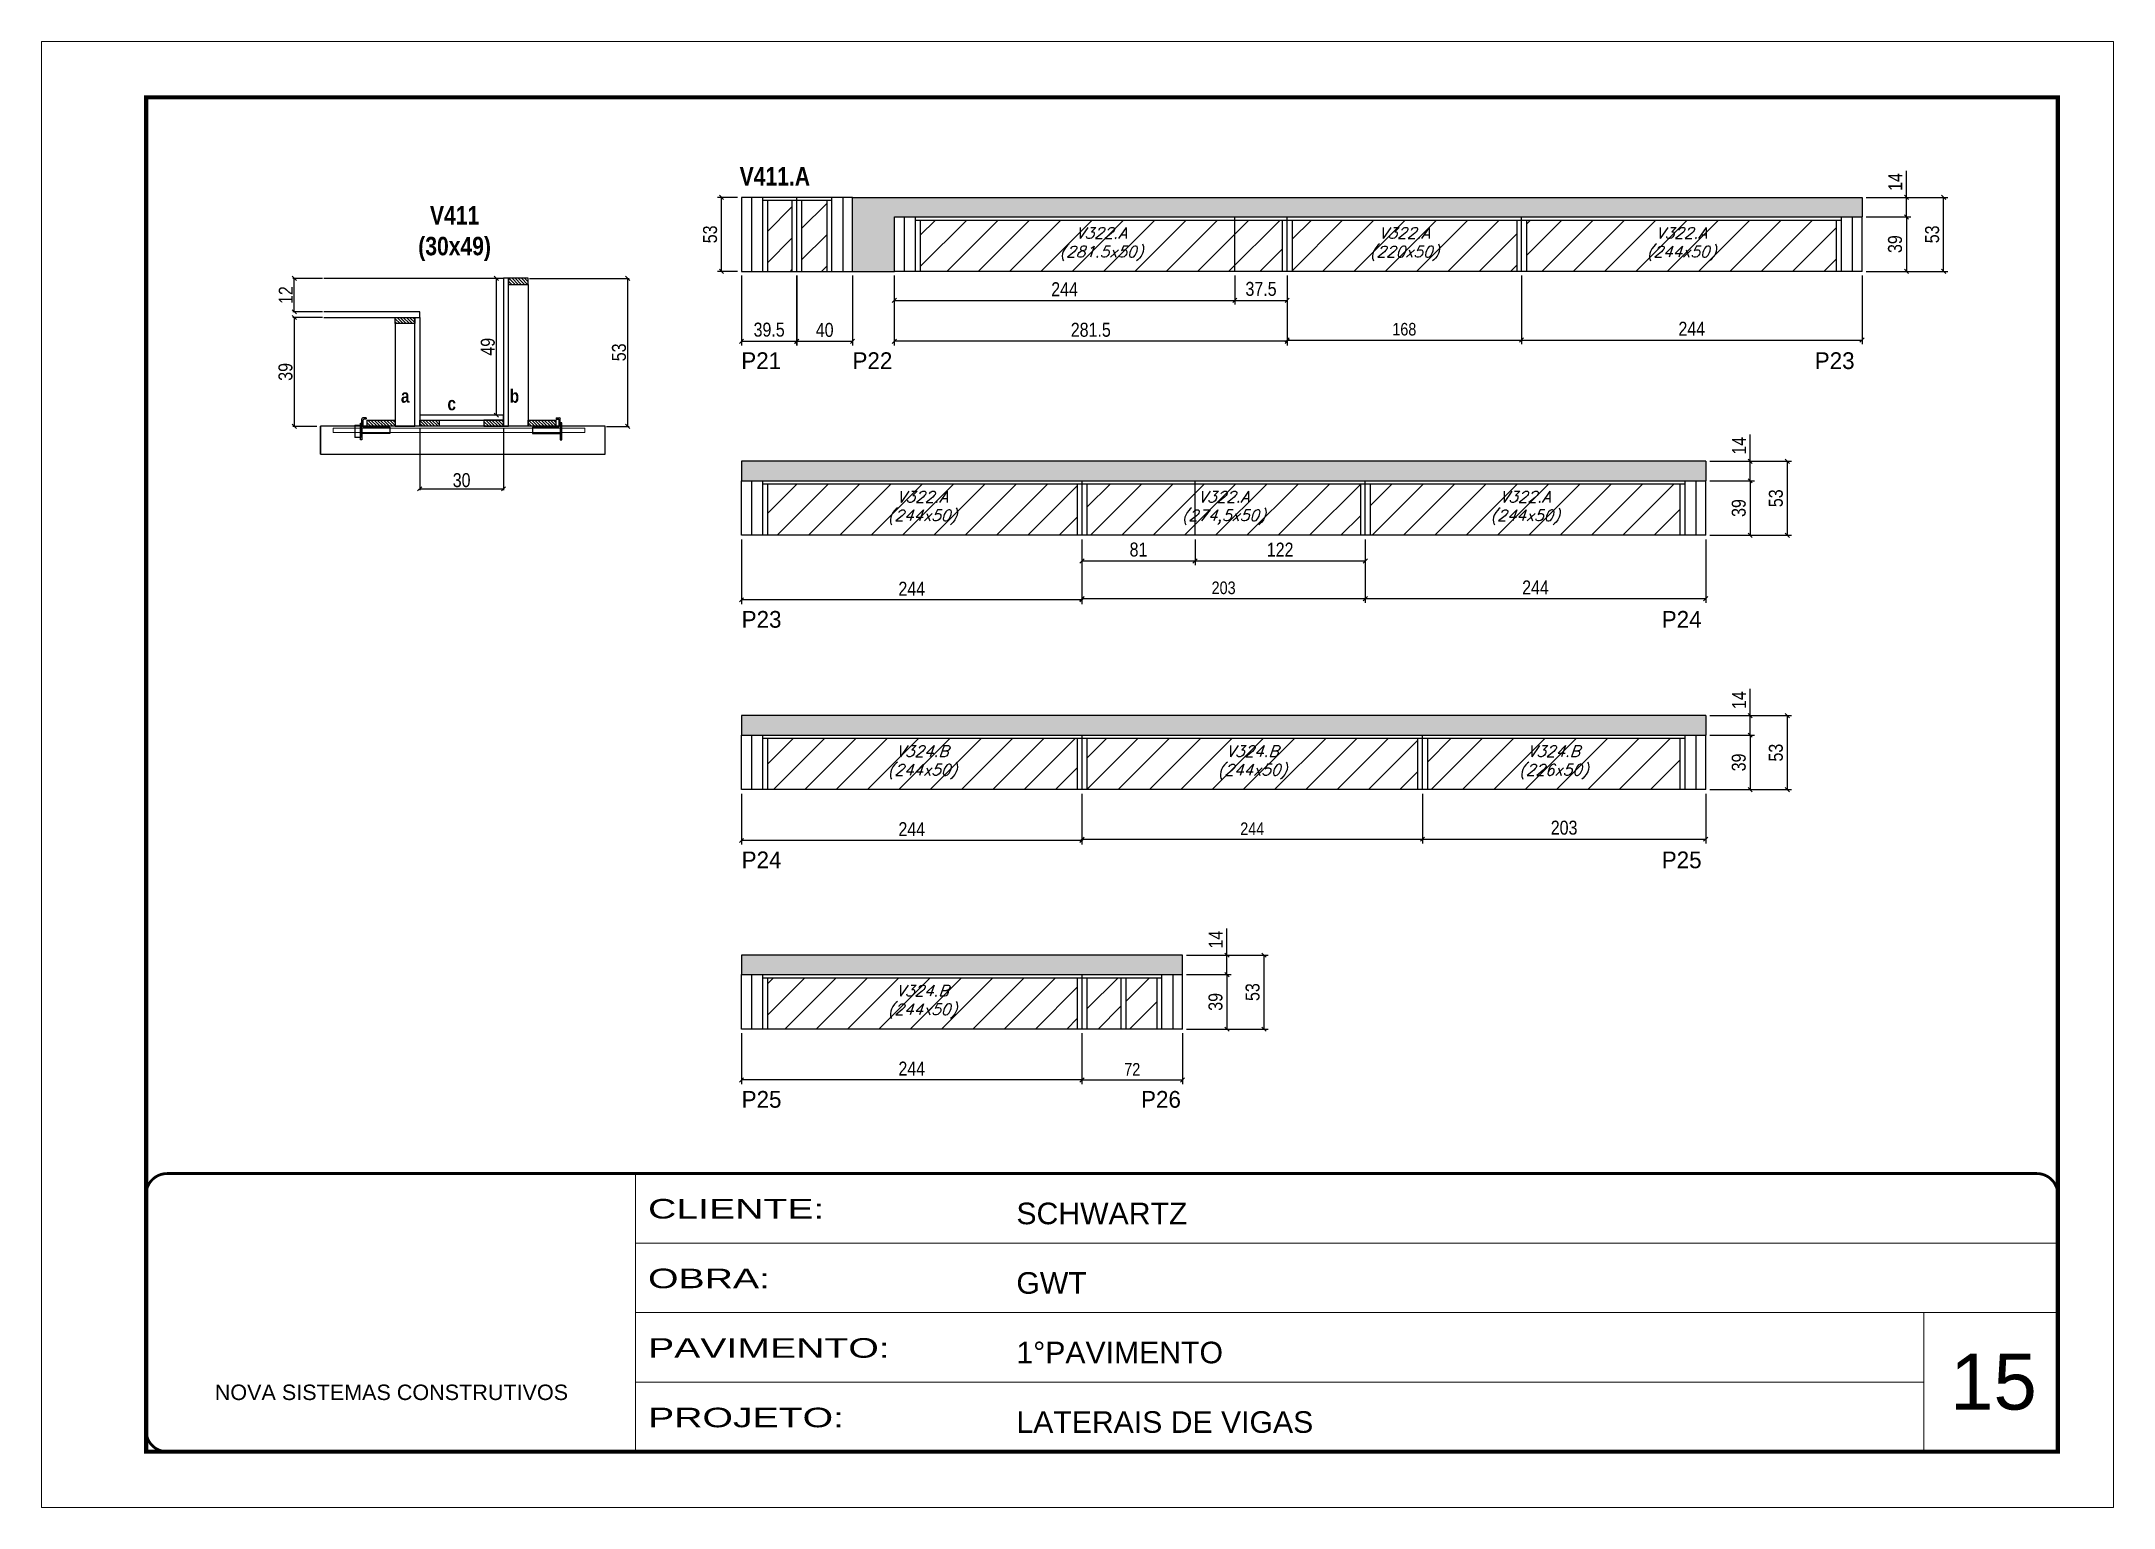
# Model space of a CAD drawing. Extents: x 13154 to 22413, y 1253 to 30260.
# Drawn here: x 16338 to 17823, y 25373 to 26423 of the extents above; entities that cross this region are included whole.
import ezdxf

# ---------------------------------------------------------------- set-up
doc = ezdxf.new("R2010")
doc.units = 0
doc.linetypes.add('CONTINUO', pattern=[0])
doc.linetypes.add('DASHED', pattern=[0.75, 0.5, -0.25])
for name, color, linetype in [('5', 5, 'Continuous'), ('barrote', 251, 'Continuous'), ('COTA', 241, 'Continuous'), ('detalhes', 4, 'Continuous'), ('NOMENCLATURA', 7, 'Continuous'), ('Painéis', 200, 'Continuous'), ('presilha', 1, 'Continuous'), ('SARR_2.2x10', 60, 'Continuous'), ('SARR_2.2x7', 40, 'Continuous'), ('SARR_3.5x7', 81, 'Continuous'), ('texto', 7, 'Continuous')]:
    doc.layers.add(name, color=color, linetype=linetype)
for name, color, linetype, lineweight in [('CARIMBO', 255, 'Continuous', 9), ('CONCRETO', 251, 'Continuous', 25), ('Folhas', 255, 'Continuous', 9), ('Hachura', 251, 'Continuous', 9), ('SARRAFO DE PRESSAO', 251, 'DASHED', 9), ('SCO-___-LAJ', 2, 'Continuous', 0)]:
    doc.layers.add(name, color=color, linetype=linetype, lineweight=lineweight)
doc.styles.add('ARIAL', font='arial.ttf')
doc.styles.add('COTA TECNICA', font='techl___.ttf', dxfattribs={"height": 10})
doc.styles.add('COTA TECNICA 2X', font='techl___.ttf', dxfattribs={"height": 10})
doc.styles.add('COTA TECNICA-50', font='techl___.ttf', dxfattribs={"height": 9})
doc.styles.add('Romans', font='romans.shx')
doc.styles.add('ROMAS860', font='ROMAS860.SHX')
doc.styles.add('TECNICA', font='techb___.ttf', dxfattribs={"height": 10})
doc.styles.add('Tecnologia', font='')
doc.styles.get('Tecnologia').set_extended_font_data('Forgotten Futurist')
doc.dimstyles.new('COTA PAINEL-50', dxfattribs={"dimtxt": 9, "dimasz": 3, "dimexe": 3, "dimexo": 3, "dimgap": 3, "dimtad": 1, "dimdec": 1, "dimzin": 12, "dimdsep": 46, "dimtxsty": 'COTA TECNICA-50', "dimblk1": 'OBLIQUE', "dimblk2": 'OBLIQUE', "dimsah": 1, "dimcen": 0.9, "dimclrd": 4, "dimclre": 4, "dimclrt": 240, "dimadec": 1, "dimazin": 3, "dimtfac": 1, "dimtdec": 1, "dimtmove": 0, "dimatfit": 3, "dimfxl": 1, "dimtolj": 1, "dimtzin": 12, "dimarcsym": 0})
doc.dimstyles.new('PAINEL', dxfattribs={"dimtxt": 10, "dimasz": 3, "dimexe": 3, "dimexo": 3, "dimgap": 3, "dimtad": 1, "dimdec": 1, "dimzin": 12, "dimdsep": 46, "dimtxsty": 'COTA TECNICA', "dimblk1": 'OBLIQUE', "dimblk2": 'OBLIQUE', "dimsah": 1, "dimcen": 0.9, "dimclrd": 4, "dimclre": 4, "dimclrt": 240, "dimadec": 1, "dimazin": 3, "dimtfac": 1, "dimtdec": 1, "dimtmove": 0, "dimatfit": 3, "dimfxl": 1, "dimtolj": 1, "dimtzin": 12, "dimarcsym": 0})
doc.dimstyles.new('SECAO', dxfattribs={"dimscale": 0.333333, "dimtxt": 5, "dimasz": 9, "dimexe": 3, "dimexo": 3, "dimgap": 3, "dimtad": 1, "dimdec": 1, "dimlfac": 0.5, "dimzin": 12, "dimdsep": 46, "dimtxsty": 'COTA TECNICA 2X', "dimblk1": 'OBLIQUE', "dimblk2": 'OBLIQUE', "dimsah": 1, "dimcen": 0.9, "dimclrd": 4, "dimclre": 4, "dimclrt": 240, "dimadec": 1, "dimazin": 3, "dimtfac": 1, "dimtdec": 1, "dimtmove": 0, "dimatfit": 3, "dimfxl": 1, "dimtolj": 1, "dimtzin": 12, "dimarcsym": 0})

msp = doc.modelspace()

# ---------------------------------------------------------------- texts
at = {"layer": '5', "linetype": 'Continuous', "style": 'ROMAS860'}
for s, p in [('P21', (16839.42, 26188.84)), ('P22', (16919.12, 26188.84)), ('P23', (17608.75, 26188.84)), ('P23', (16839.68, 26003.57)), ('P24', (17499.09, 26003.57)), ('P24', (16839.68, 25831.29)), ('P25', (17499.09, 25831.29)), ('P25', (16839.68, 25659.79)), ('P26', (17125.93, 25659.79))]:
    msp.add_text(s, height=12, rotation=0.00004, dxfattribs=at).set_placement(p)
at = {"layer": 'CARIMBO', "style": 'ARIAL'}
msp.add_text('15', height=40, dxfattribs=at).set_placement((17705.74, 25443.59))
at = {"layer": 'detalhes', "style": 'TECNICA'}
for s, p in [('a', (16595.51, 26164.72)), ('c', (16628.85, 26159.3)), ('b', (16673.48, 26164.71))]:
    msp.add_text(s, height=9.6, dxfattribs=at).set_placement(p)
at = {"layer": 'NOMENCLATURA', "style": 'TECNICA'}
msp.add_text('V411.A', height=13.2, dxfattribs=at).set_placement((16838.26, 26320.29))
at = {"layer": 'NOMENCLATURA', "insert": (16633.98, 26305.52), "char_height": 13.2, "attachment_point": 2, "style": 'TECNICA'}
msp.add_mtext_dynamic_manual_height_columns('V411\\P(30x49)', width=300.2766, gutter_width=1, heights=[0], dxfattribs=at)
at = {"layer": 'texto', "color": 2, "char_height": 8, "attachment_point": 5, "style": 'Romans'}
for s, insert in [('{\\Q19;\\C256;V322.A^J(281.5x50)}', (17097.38, 26278.27)), ('{\\Q19;\\C256;V322.A^J(220x50)}', (17314.63, 26278.27)), ('{\\Q19;\\C256;V322.A^J(244x50)}', (17513.13, 26278.27)), ('{\\Q19;\\C256;V322.A^J(244x50)}', (16969.13, 26089.35)), ('{\\Q19;\\C256;V322.A^J(274,5x50)}', (17185.13, 26089.35)), ('{\\Q19;\\C256;V322.A^J(244x50)}', (17401.13, 26089.35)), ('{\\Q19;\\C256;V324.B^J(244x50)}', (16969.13, 25907.12)), ('{\\Q19;\\C256;V324.B^J(244x50)}', (17205.63, 25907.12)), ('{\\Q19;\\C256;V324.B^J(226x50)}', (17421.63, 25907.12)), ('{\\Q19;\\C256;V324.B^J(244x50)}', (16969.13, 25735.63))]:
    msp.add_mtext(s, dxfattribs=dict(at, insert=insert))

# ---------------------------------------------------------------- blocks, each defined once
blk = doc.blocks.new('9999999999')
at = {"color": 30, "linetype": 'CONTINUO'}
for p, q in [((98564.6, 34230.2), (98564.6, 34429.4)), ((98564.6, 34379.6), (99584, 34379.6)), ((98564.6, 34329.8), (99488, 34329.8)), ((99584, 34329.8), (99488, 34329.8)), ((99488, 34329.8), (99488, 34230.2)), ((98564.6, 34280), (99488, 34280))]:
    blk.add_line(p, q, dxfattribs=at)
at = {"color": 30, "linetype": 'CONTINUO', "const_width": 2}
blk.add_lwpolyline([(99584, 34230.2), (99584, 34414.4, 0.414214), (99569, 34429.4), (98229, 34429.4, 0.414214), (98214, 34414.4), (98214, 34245.2, 0.414214), (98229, 34230.2), (99584, 34230.2)], format="xyb", dxfattribs=at)
at = {"layer": 'Folhas'}
blk.add_lwpolyline([(98139, 34190.2), (99624, 34190.2), (99624, 35240.2), (98139, 35240.2)], close=True, dxfattribs=at)
at = {"layer": 'Folhas', "color": 30, "const_width": 3}
blk.add_lwpolyline([(98214, 34230.2), (99584, 34230.2), (99584, 35200.2), (98214, 35200.2)], close=True, dxfattribs=at)
at = {"color": 7, "linetype": 'Continuous', "ltscale": 5, "style": 'ARIAL'}
for s, height, p in [('SCHWARTZ', 15.48, (98837.7, 34393.1)), ('GWT', 15.48, (98837.7, 34343.3)), ('1°PAVIMENTO', 15.483, (98837.7, 34293.5)), ('NOVA SISTEMAS CONSTRUTIVOS', 11.059, (98263.2, 34267.2)), ('LATERAIS DE VIGAS', 15.483, (98837.7, 34243.7))]:
    blk.add_text(s, height=height, dxfattribs=at).set_placement(p)
at = {"layer": 'Folhas', "color": 7, "style": 'Tecnologia', "width": 1.5}
for s, p in [('CLIENTE:', (98573.7, 34397.2)), ('OBRA:', (98573.7, 34347.3)), ('PAVIMENTO:', (98573.7, 34297.5)), ('PROJETO:', (98573.7, 34247.7))]:
    blk.add_text(s, height=14, dxfattribs=at).set_placement(p)
blk = doc.blocks.new('PRESILHA METÁLICA 1')
at = {"layer": 'presilha'}
for p, q in [((0, 13), (6, 13)), ((0, 13), (0, 0)), ((6, 0), (0, 0)), ((6, 15.5), (7.5, 15.5)), ((6, -2.5), (6, 15.5)), ((6, 13), (6, 0)), ((7.5, 10.6), (7.5, 19.9)), ((7.5, 15.5), (7.5, -2.5)), ((37.5, 4.1), (7.5, 4.1)), ((12, 21), (8.6, 21)), ((9, 11.6), (9, 18.9)), ((12, 19.5), (9.6, 19.5)), ((37.5, 11), (9.6, 11)), ((12, 21), (12, 19.5)), ((37.5, 11), (37.5, 4.1)), ((7.5, -2.5), (6, -2.5))]:
    blk.add_line(p, q, dxfattribs=at)
for centre, radius, start, end in [((8.6, 19.9), 1.14, 90, 180), ((9.6, 18.9), 0.57, 90, 180), ((9.6, 11.6), 0.57, 180, 270)]:
    blk.add_arc(centre, radius, start, end, dxfattribs=at)
blk = doc.blocks.new('PRESILHA METÁLICA 2')
at = {"layer": 'presilha'}
for p, q in [((-5.2, 23.5), (-5.2, 22)), ((-5.2, 23.5), (-1.9, 23.5)), ((-0.8, 14.6), (-0.8, 22.4)), ((-30.8, 13.5), (-30.8, 6.6)), ((-30.8, 13.5), (-2.8, 13.5)), ((-30.8, 6.6), (-0.8, 6.6)), ((-5.2, 22), (-2.8, 22)), ((-2.2, 14.1), (-2.2, 21.4)), ((0.8, 18), (-0.8, 18)), ((-0.8, 18), (-0.8, 0)), ((-0.8, 0), (0.8, 0)), ((0.8, 0), (0.8, 18))]:
    blk.add_line(p, q, dxfattribs=at)
for centre, radius, start, end in [((-1.9, 22.4), 1.14, 0, 90), ((-2.8, 21.4), 0.57, 0, 90), ((-2.8, 14.1), 0.57, 270, 0)]:
    blk.add_arc(centre, radius, start, end, dxfattribs=at)
blk = doc.blocks.new('_Oblique')
at = {"color": 0, "linetype": 'ByBlock', "lineweight": -2}
blk.add_line((-0.5, -0.5), (0.5, 0.5), dxfattribs=at)
blk = doc.blocks.new('*D1410')
at = {"layer": 'COTA', "color": 4, "lineweight": -2, "transparency": 16777216}
for p, q in [((16687.6, 26253.8), (16759, 26253.8)), ((16758, 26253.8), (16758, 26147.8)), ((16742.8, 26147.8), (16759, 26147.8))]:
    blk.add_line(p, q, dxfattribs=at)
at = {"layer": 'Defpoints', "color": 0, "transparency": 16777216}
for p in [(16686.6, 26253.8), (16741.8, 26147.8), (16758, 26147.8)]:
    blk.add_point(p, dxfattribs=at)
at = {"layer": 'COTA', "color": 4, "lineweight": -2, "transparency": 16777216, "xscale": 3, "yscale": 3, "zscale": 3}
for p, rotation in [((16758, 26253.8), 90), ((16758, 26147.8), 270)]:
    blk.add_blockref('_Oblique', p, dxfattribs=dict(at, rotation=rotation))
at = {"layer": 'COTA', "color": 240, "transparency": 16777216, "insert": (16751.8, 26200.8), "char_height": 10, "attachment_point": 5, "rotation": 90, "style": 'COTA TECNICA 2X'}
blk.add_mtext('\\A1;53', dxfattribs=at)
blk = doc.blocks.new('*D1411')
at = {"layer": 'COTA', "color": 4, "lineweight": -2, "transparency": 16777216}
for p, q in [((16539.3, 26225.8), (16518.1, 26225.8)), ((16519.1, 26225.8), (16519.1, 26147.8)), ((16535.2, 26147.8), (16518.1, 26147.8))]:
    blk.add_line(p, q, dxfattribs=at)
at = {"layer": 'Defpoints', "color": 0, "transparency": 16777216}
for p in [(16540.3, 26225.8), (16519.1, 26147.8), (16536.2, 26147.8)]:
    blk.add_point(p, dxfattribs=at)
at = {"layer": 'COTA', "color": 4, "lineweight": -2, "transparency": 16777216, "xscale": 3, "yscale": 3, "zscale": 3}
for p, rotation in [((16519.1, 26225.8), 90), ((16519.1, 26147.8), 270)]:
    blk.add_blockref('_Oblique', p, dxfattribs=dict(at, rotation=rotation))
at = {"layer": 'COTA', "color": 240, "transparency": 16777216, "insert": (16512.8, 26186.8), "char_height": 10, "attachment_point": 5, "rotation": 90, "style": 'COTA TECNICA 2X'}
blk.add_mtext('\\A1;39', dxfattribs=at)
blk = doc.blocks.new('*D1412')
at = {"layer": 'COTA', "color": 4, "lineweight": -2, "transparency": 16777216}
for p, q in [((16668, 26253.8), (16662.9, 26253.8)), ((16663.9, 26155.8), (16663.9, 26253.8)), ((16668, 26155.8), (16662.9, 26155.8))]:
    blk.add_line(p, q, dxfattribs=at)
at = {"layer": 'Defpoints', "color": 0, "transparency": 16777216}
for p in [(16663.9, 26253.8), (16669, 26253.8), (16669, 26155.8)]:
    blk.add_point(p, dxfattribs=at)
at = {"layer": 'COTA', "color": 4, "lineweight": -2, "transparency": 16777216, "xscale": 3, "yscale": 3, "zscale": 3}
for p, rotation in [((16663.9, 26253.8), 90), ((16663.9, 26155.8), 270)]:
    blk.add_blockref('_Oblique', p, dxfattribs=dict(at, rotation=rotation))
at = {"layer": 'COTA', "color": 240, "transparency": 16777216, "insert": (16657.8, 26204.8), "char_height": 10, "attachment_point": 5, "rotation": 90, "style": 'COTA TECNICA 2X'}
blk.add_mtext('\\A1;49', dxfattribs=at)
blk = doc.blocks.new('*D1413')
at = {"layer": 'COTA', "color": 4, "lineweight": -2, "transparency": 16777216}
for p, q in [((16539.3, 26253.8), (16518.1, 26253.8)), ((16519.1, 26229.8), (16519.1, 26253.8)), ((16539.3, 26229.8), (16518.1, 26229.8))]:
    blk.add_line(p, q, dxfattribs=at)
at = {"layer": 'Defpoints', "color": 0, "transparency": 16777216}
for p in [(16519.1, 26253.8), (16540.3, 26253.8), (16540.3, 26229.8)]:
    blk.add_point(p, dxfattribs=at)
at = {"layer": 'COTA', "color": 4, "lineweight": -2, "transparency": 16777216, "xscale": 3, "yscale": 3, "zscale": 3}
for p, rotation in [((16519.1, 26253.8), 90), ((16519.1, 26229.8), 270)]:
    blk.add_blockref('_Oblique', p, dxfattribs=dict(at, rotation=rotation))
at = {"layer": 'COTA', "color": 240, "transparency": 16777216, "insert": (16513, 26241.8), "char_height": 10, "attachment_point": 5, "rotation": 90, "style": 'COTA TECNICA 2X'}
blk.add_mtext('\\A1;12', dxfattribs=at)
blk = doc.blocks.new('*D1414')
at = {"layer": 'COTA', "color": 4, "lineweight": -2, "transparency": 16777216}
for p, q in [((16609, 26146.8), (16609, 26102)), ((16669, 26146.8), (16669, 26102)), ((16609, 26103), (16669, 26103))]:
    blk.add_line(p, q, dxfattribs=at)
at = {"layer": 'Defpoints', "color": 0, "transparency": 16777216}
for p in [(16609, 26147.8), (16669, 26147.8), (16669, 26103)]:
    blk.add_point(p, dxfattribs=at)
at = {"layer": 'COTA', "color": 4, "lineweight": -2, "transparency": 16777216, "xscale": 3, "yscale": 3, "zscale": 3, "rotation": 180}
blk.add_blockref('_Oblique', (16609, 26103), dxfattribs=at)
at = {"layer": 'COTA', "color": 4, "lineweight": -2, "transparency": 16777216, "xscale": 3, "yscale": 3, "zscale": 3}
blk.add_blockref('_Oblique', (16669, 26103), dxfattribs=at)
at = {"layer": 'COTA', "color": 240, "transparency": 16777216, "insert": (16639, 26109.2), "char_height": 10, "attachment_point": 5, "style": 'COTA TECNICA 2X'}
blk.add_mtext('\\A1;30', dxfattribs=at)
blk = doc.blocks.new('*D1417')
at = {"layer": 'COTA', "color": 4, "lineweight": -2, "transparency": 16777216}
for p, q in [((16836.6, 26311.8), (16822.3, 26311.8)), ((16825.3, 26258.8), (16825.3, 26311.8)), ((16836.6, 26258.8), (16822.3, 26258.8))]:
    blk.add_line(p, q, dxfattribs=at)
at = {"layer": 'Defpoints', "color": 0, "transparency": 16777216}
for p in [(16825.3, 26311.8), (16839.6, 26311.8), (16839.6, 26258.8)]:
    blk.add_point(p, dxfattribs=at)
at = {"layer": 'COTA', "color": 4, "lineweight": -2, "transparency": 16777216, "xscale": 3, "yscale": 3, "zscale": 3}
for p, rotation in [((16825.3, 26311.8), 90), ((16825.3, 26258.8), 270)]:
    blk.add_blockref('_Oblique', p, dxfattribs=dict(at, rotation=rotation))
at = {"layer": 'COTA', "color": 240, "transparency": 16777216, "insert": (16817.1, 26285.3), "char_height": 10, "attachment_point": 5, "rotation": 90, "style": 'COTA TECNICA'}
blk.add_mtext('\\A1;53', dxfattribs=at)
blk = doc.blocks.new('*D1418')
at = {"layer": 'COTA', "color": 4, "linetype": 'ByBlock', "lineweight": -2, "transparency": 16777216}
for p, q in [((17230.6, 26255.8), (17230.6, 26206.6)), ((17398.6, 26255.8), (17398.6, 26206.6)), ((17230.6, 26209.6), (17398.6, 26209.6))]:
    blk.add_line(p, q, dxfattribs=at)
at = {"layer": 'Defpoints', "color": 0, "linetype": 'ByBlock', "transparency": 16777216}
for p in [(17230.6, 26258.8), (17398.6, 26258.8), (17398.6, 26209.6)]:
    blk.add_point(p, dxfattribs=at)
at = {"layer": 'COTA', "color": 4, "linetype": 'ByBlock', "lineweight": -2, "transparency": 16777216, "xscale": 3, "yscale": 3, "zscale": 3, "rotation": 180}
blk.add_blockref('_Oblique', (17230.6, 26209.6), dxfattribs=at)
at = {"layer": 'COTA', "color": 4, "linetype": 'ByBlock', "lineweight": -2, "transparency": 16777216, "xscale": 3, "yscale": 3, "zscale": 3}
blk.add_blockref('_Oblique', (17398.6, 26209.6), dxfattribs=at)
at = {"layer": 'COTA', "color": 240, "linetype": 'ByBlock', "transparency": 16777216, "insert": (17314.6, 26217.3), "char_height": 9, "attachment_point": 5, "style": 'COTA TECNICA-50'}
blk.add_mtext('\\A1;168', dxfattribs=at)
blk = doc.blocks.new('*D1420')
at = {"layer": 'COTA', "color": 4, "linetype": 'ByBlock', "lineweight": -2, "transparency": 16777216}
for p, q in [((16949.1, 26255.8), (16949.1, 26205.7)), ((17230.6, 26255.8), (17230.6, 26205.7)), ((17230.6, 26208.7), (16949.1, 26208.7))]:
    blk.add_line(p, q, dxfattribs=at)
at = {"layer": 'Defpoints', "color": 0, "linetype": 'ByBlock', "transparency": 16777216}
for p in [(16949.1, 26258.8), (17230.6, 26258.8), (16949.1, 26208.7)]:
    blk.add_point(p, dxfattribs=at)
at = {"layer": 'COTA', "color": 4, "linetype": 'ByBlock', "lineweight": -2, "transparency": 16777216, "xscale": 3, "yscale": 3, "zscale": 3, "rotation": 180}
blk.add_blockref('_Oblique', (16949.1, 26208.7), dxfattribs=at)
at = {"layer": 'COTA', "color": 4, "linetype": 'ByBlock', "lineweight": -2, "transparency": 16777216, "xscale": 3, "yscale": 3, "zscale": 3}
blk.add_blockref('_Oblique', (17230.6, 26208.7), dxfattribs=at)
at = {"layer": 'COTA', "color": 240, "linetype": 'ByBlock', "transparency": 16777216, "insert": (17089.9, 26216.9), "char_height": 10, "attachment_point": 5, "style": 'COTA TECNICA'}
blk.add_mtext('\\A1;281.5', dxfattribs=at)
blk = doc.blocks.new('*D1421')
at = {"layer": 'COTA', "color": 4, "linetype": 'ByBlock', "lineweight": -2, "transparency": 16777216}
for p, q in [((17398.6, 26255.8), (17398.6, 26206.6)), ((17642.6, 26255.8), (17642.6, 26206.6)), ((17398.6, 26209.6), (17642.6, 26209.6))]:
    blk.add_line(p, q, dxfattribs=at)
at = {"layer": 'Defpoints', "color": 0, "linetype": 'ByBlock', "transparency": 16777216}
for p in [(17398.6, 26258.8), (17642.6, 26258.8), (17642.6, 26209.6)]:
    blk.add_point(p, dxfattribs=at)
at = {"layer": 'COTA', "color": 4, "linetype": 'ByBlock', "lineweight": -2, "transparency": 16777216, "xscale": 3, "yscale": 3, "zscale": 3, "rotation": 180}
blk.add_blockref('_Oblique', (17398.6, 26209.6), dxfattribs=at)
at = {"layer": 'COTA', "color": 4, "linetype": 'ByBlock', "lineweight": -2, "transparency": 16777216, "xscale": 3, "yscale": 3, "zscale": 3}
blk.add_blockref('_Oblique', (17642.6, 26209.6), dxfattribs=at)
at = {"layer": 'COTA', "color": 240, "linetype": 'ByBlock', "transparency": 16777216, "insert": (17520.6, 26217.7), "char_height": 10, "attachment_point": 5, "style": 'COTA TECNICA'}
blk.add_mtext('\\A1;244', dxfattribs=at)
blk = doc.blocks.new('*D1419')
at = {"layer": 'COTA', "color": 4, "linetype": 'ByBlock', "lineweight": -2, "transparency": 16777216}
for p, q in [((17645.6, 26297.8), (17677.5, 26297.8)), ((17674.5, 26297.8), (17674.5, 26258.8)), ((17645.6, 26258.8), (17677.5, 26258.8))]:
    blk.add_line(p, q, dxfattribs=at)
at = {"layer": 'Defpoints', "color": 0, "linetype": 'ByBlock', "transparency": 16777216}
for p in [(17642.6, 26297.8), (17642.6, 26258.8), (17674.5, 26258.8)]:
    blk.add_point(p, dxfattribs=at)
at = {"layer": 'COTA', "color": 4, "linetype": 'ByBlock', "lineweight": -2, "transparency": 16777216, "xscale": 3, "yscale": 3, "zscale": 3}
for p, rotation in [((17674.5, 26297.8), 90), ((17674.5, 26258.8), 270)]:
    blk.add_blockref('_Oblique', p, dxfattribs=dict(at, rotation=rotation))
at = {"layer": 'COTA', "color": 240, "linetype": 'ByBlock', "transparency": 16777216, "insert": (17666.3, 26278.3), "char_height": 10, "attachment_point": 5, "rotation": 90, "style": 'COTA TECNICA'}
blk.add_mtext('\\A1;39', dxfattribs=at)
blk = doc.blocks.new('*D1422')
at = {"layer": 'COTA', "color": 4, "lineweight": -2, "transparency": 16777216}
for p, q in [((17674.5, 26311.8), (17674.5, 26330.9)), ((17645.6, 26311.8), (17677.5, 26311.8)), ((17674.5, 26297.8), (17674.5, 26311.8)), ((17645.6, 26297.8), (17677.5, 26297.8))]:
    blk.add_line(p, q, dxfattribs=at)
at = {"layer": 'Defpoints', "color": 0, "transparency": 16777216}
for p in [(17642.6, 26311.8), (17674.5, 26311.8), (17642.6, 26297.8)]:
    blk.add_point(p, dxfattribs=at)
at = {"layer": 'COTA', "color": 4, "lineweight": -2, "transparency": 16777216, "xscale": 3, "yscale": 3, "zscale": 3}
for p, rotation in [((17674.5, 26311.8), 90), ((17674.5, 26297.8), 270)]:
    blk.add_blockref('_Oblique', p, dxfattribs=dict(at, rotation=rotation))
at = {"layer": 'COTA', "color": 240, "transparency": 16777216, "insert": (17666.5, 26322.8), "char_height": 10, "attachment_point": 5, "rotation": 90, "style": 'COTA TECNICA'}
blk.add_mtext('\\A1;14', dxfattribs=at)
blk = doc.blocks.new('*D1423')
at = {"layer": 'COTA', "color": 4, "lineweight": -2, "transparency": 16777216}
for p, q in [((17645.6, 26311.8), (17704.1, 26311.8)), ((17701.1, 26258.8), (17701.1, 26311.8)), ((17645.6, 26258.8), (17704.1, 26258.8))]:
    blk.add_line(p, q, dxfattribs=at)
at = {"layer": 'Defpoints', "color": 0, "transparency": 16777216}
for p in [(17642.6, 26311.8), (17701.1, 26311.8), (17642.6, 26258.8)]:
    blk.add_point(p, dxfattribs=at)
at = {"layer": 'COTA', "color": 4, "lineweight": -2, "transparency": 16777216, "xscale": 3, "yscale": 3, "zscale": 3}
for p, rotation in [((17701.1, 26311.8), 90), ((17701.1, 26258.8), 270)]:
    blk.add_blockref('_Oblique', p, dxfattribs=dict(at, rotation=rotation))
at = {"layer": 'COTA', "color": 240, "transparency": 16777216, "insert": (17692.9, 26285.3), "char_height": 10, "attachment_point": 5, "rotation": 90, "style": 'COTA TECNICA'}
blk.add_mtext('\\A1;53', dxfattribs=at)
blk = doc.blocks.new('*D1424')
at = {"layer": 'COTA', "color": 4, "linetype": 'ByBlock', "lineweight": -2, "transparency": 16777216}
for p, q in [((17083.6, 26066.8), (17083.6, 26021.4)), ((17286.6, 26066.8), (17286.6, 26021.4)), ((17083.6, 26024.4), (17286.6, 26024.4))]:
    blk.add_line(p, q, dxfattribs=at)
at = {"layer": 'Defpoints', "color": 0, "linetype": 'ByBlock', "transparency": 16777216}
for p in [(17083.6, 26069.8), (17286.6, 26069.8), (17286.6, 26024.4)]:
    blk.add_point(p, dxfattribs=at)
at = {"layer": 'COTA', "color": 4, "linetype": 'ByBlock', "lineweight": -2, "transparency": 16777216, "xscale": 3, "yscale": 3, "zscale": 3, "rotation": 180}
blk.add_blockref('_Oblique', (17083.6, 26024.4), dxfattribs=at)
at = {"layer": 'COTA', "color": 4, "linetype": 'ByBlock', "lineweight": -2, "transparency": 16777216, "xscale": 3, "yscale": 3, "zscale": 3}
blk.add_blockref('_Oblique', (17286.6, 26024.4), dxfattribs=at)
at = {"layer": 'COTA', "color": 240, "linetype": 'ByBlock', "transparency": 16777216, "insert": (17185.1, 26032.1), "char_height": 9, "attachment_point": 5, "style": 'COTA TECNICA-50'}
blk.add_mtext('\\A1;203', dxfattribs=at)
blk = doc.blocks.new('*D1426')
at = {"layer": 'COTA', "color": 4, "linetype": 'ByBlock', "lineweight": -2, "transparency": 16777216}
for p, q in [((16839.6, 26066.8), (16839.6, 26020.5)), ((17083.6, 26066.8), (17083.6, 26020.5)), ((17083.6, 26023.5), (16839.6, 26023.5))]:
    blk.add_line(p, q, dxfattribs=at)
at = {"layer": 'Defpoints', "color": 0, "linetype": 'ByBlock', "transparency": 16777216}
for p in [(16839.6, 26069.8), (17083.6, 26069.8), (16839.6, 26023.5)]:
    blk.add_point(p, dxfattribs=at)
at = {"layer": 'COTA', "color": 4, "linetype": 'ByBlock', "lineweight": -2, "transparency": 16777216, "xscale": 3, "yscale": 3, "zscale": 3, "rotation": 180}
blk.add_blockref('_Oblique', (16839.6, 26023.5), dxfattribs=at)
at = {"layer": 'COTA', "color": 4, "linetype": 'ByBlock', "lineweight": -2, "transparency": 16777216, "xscale": 3, "yscale": 3, "zscale": 3}
blk.add_blockref('_Oblique', (17083.6, 26023.5), dxfattribs=at)
at = {"layer": 'COTA', "color": 240, "linetype": 'ByBlock', "transparency": 16777216, "insert": (16961.6, 26031.5), "char_height": 10, "attachment_point": 5, "style": 'COTA TECNICA'}
blk.add_mtext('\\A1;244', dxfattribs=at)
blk = doc.blocks.new('*D1427')
at = {"layer": 'COTA', "color": 4, "linetype": 'ByBlock', "lineweight": -2, "transparency": 16777216}
for p, q in [((17286.6, 26066.8), (17286.6, 26021.4)), ((17530.6, 26066.8), (17530.6, 26021.4)), ((17286.6, 26024.4), (17530.6, 26024.4))]:
    blk.add_line(p, q, dxfattribs=at)
at = {"layer": 'Defpoints', "color": 0, "linetype": 'ByBlock', "transparency": 16777216}
for p in [(17286.6, 26069.8), (17530.6, 26069.8), (17530.6, 26024.4)]:
    blk.add_point(p, dxfattribs=at)
at = {"layer": 'COTA', "color": 4, "linetype": 'ByBlock', "lineweight": -2, "transparency": 16777216, "xscale": 3, "yscale": 3, "zscale": 3, "rotation": 180}
blk.add_blockref('_Oblique', (17286.6, 26024.4), dxfattribs=at)
at = {"layer": 'COTA', "color": 4, "linetype": 'ByBlock', "lineweight": -2, "transparency": 16777216, "xscale": 3, "yscale": 3, "zscale": 3}
blk.add_blockref('_Oblique', (17530.6, 26024.4), dxfattribs=at)
at = {"layer": 'COTA', "color": 240, "linetype": 'ByBlock', "transparency": 16777216, "insert": (17408.6, 26032.4), "char_height": 10, "attachment_point": 5, "style": 'COTA TECNICA'}
blk.add_mtext('\\A1;244', dxfattribs=at)
blk = doc.blocks.new('*D1425')
at = {"layer": 'COTA', "color": 4, "linetype": 'ByBlock', "lineweight": -2, "transparency": 16777216}
for p, q in [((17533.6, 26108.8), (17565.5, 26108.8)), ((17562.5, 26108.8), (17562.5, 26069.8)), ((17533.6, 26069.8), (17565.5, 26069.8))]:
    blk.add_line(p, q, dxfattribs=at)
at = {"layer": 'Defpoints', "color": 0, "linetype": 'ByBlock', "transparency": 16777216}
for p in [(17530.6, 26108.8), (17530.6, 26069.8), (17562.5, 26069.8)]:
    blk.add_point(p, dxfattribs=at)
at = {"layer": 'COTA', "color": 4, "linetype": 'ByBlock', "lineweight": -2, "transparency": 16777216, "xscale": 3, "yscale": 3, "zscale": 3}
for p, rotation in [((17562.5, 26108.8), 90), ((17562.5, 26069.8), 270)]:
    blk.add_blockref('_Oblique', p, dxfattribs=dict(at, rotation=rotation))
at = {"layer": 'COTA', "color": 240, "linetype": 'ByBlock', "transparency": 16777216, "insert": (17554.3, 26089.3), "char_height": 10, "attachment_point": 5, "rotation": 90, "style": 'COTA TECNICA'}
blk.add_mtext('\\A1;39', dxfattribs=at)
blk = doc.blocks.new('*D1428')
at = {"layer": 'COTA', "color": 4, "lineweight": -2, "transparency": 16777216}
for p, q in [((17562.5, 26122.8), (17562.5, 26142)), ((17533.6, 26122.8), (17565.5, 26122.8)), ((17562.5, 26108.8), (17562.5, 26122.8)), ((17533.6, 26108.8), (17565.5, 26108.8))]:
    blk.add_line(p, q, dxfattribs=at)
at = {"layer": 'Defpoints', "color": 0, "transparency": 16777216}
for p in [(17530.6, 26122.8), (17562.5, 26122.8), (17530.6, 26108.8)]:
    blk.add_point(p, dxfattribs=at)
at = {"layer": 'COTA', "color": 4, "lineweight": -2, "transparency": 16777216, "xscale": 3, "yscale": 3, "zscale": 3}
for p, rotation in [((17562.5, 26122.8), 90), ((17562.5, 26108.8), 270)]:
    blk.add_blockref('_Oblique', p, dxfattribs=dict(at, rotation=rotation))
at = {"layer": 'COTA', "color": 240, "transparency": 16777216, "insert": (17554.5, 26133.9), "char_height": 10, "attachment_point": 5, "rotation": 90, "style": 'COTA TECNICA'}
blk.add_mtext('\\A1;14', dxfattribs=at)
blk = doc.blocks.new('*D1429')
at = {"layer": 'COTA', "color": 4, "lineweight": -2, "transparency": 16777216}
for p, q in [((17533.6, 26122.8), (17592.1, 26122.8)), ((17589.1, 26069.8), (17589.1, 26122.8)), ((17533.6, 26069.8), (17592.1, 26069.8))]:
    blk.add_line(p, q, dxfattribs=at)
at = {"layer": 'Defpoints', "color": 0, "transparency": 16777216}
for p in [(17530.6, 26122.8), (17589.1, 26122.8), (17530.6, 26069.8)]:
    blk.add_point(p, dxfattribs=at)
at = {"layer": 'COTA', "color": 4, "lineweight": -2, "transparency": 16777216, "xscale": 3, "yscale": 3, "zscale": 3}
for p, rotation in [((17589.1, 26122.8), 90), ((17589.1, 26069.8), 270)]:
    blk.add_blockref('_Oblique', p, dxfattribs=dict(at, rotation=rotation))
at = {"layer": 'COTA', "color": 240, "transparency": 16777216, "insert": (17580.9, 26096.3), "char_height": 10, "attachment_point": 5, "rotation": 90, "style": 'COTA TECNICA'}
blk.add_mtext('\\A1;53', dxfattribs=at)
blk = doc.blocks.new('*D1430')
at = {"layer": 'COTA', "color": 4, "linetype": 'ByBlock', "lineweight": -2, "transparency": 16777216}
for p, q in [((17083.6, 25884.6), (17083.6, 25849.1)), ((17327.6, 25884.6), (17327.6, 25849.1)), ((17083.6, 25852.1), (17327.6, 25852.1))]:
    blk.add_line(p, q, dxfattribs=at)
at = {"layer": 'Defpoints', "color": 0, "linetype": 'ByBlock', "transparency": 16777216}
for p in [(17083.6, 25887.6), (17327.6, 25887.6), (17327.6, 25852.1)]:
    blk.add_point(p, dxfattribs=at)
at = {"layer": 'COTA', "color": 4, "linetype": 'ByBlock', "lineweight": -2, "transparency": 16777216, "xscale": 3, "yscale": 3, "zscale": 3, "rotation": 180}
blk.add_blockref('_Oblique', (17083.6, 25852.1), dxfattribs=at)
at = {"layer": 'COTA', "color": 4, "linetype": 'ByBlock', "lineweight": -2, "transparency": 16777216, "xscale": 3, "yscale": 3, "zscale": 3}
blk.add_blockref('_Oblique', (17327.6, 25852.1), dxfattribs=at)
at = {"layer": 'COTA', "color": 240, "linetype": 'ByBlock', "transparency": 16777216, "insert": (17205.6, 25859.6), "char_height": 9, "attachment_point": 5, "style": 'COTA TECNICA-50'}
blk.add_mtext('\\A1;244', dxfattribs=at)
blk = doc.blocks.new('*D1432')
at = {"layer": 'COTA', "color": 4, "linetype": 'ByBlock', "lineweight": -2, "transparency": 16777216}
for p, q in [((16839.6, 25884.6), (16839.6, 25848.2)), ((17083.6, 25884.6), (17083.6, 25848.2)), ((17083.6, 25851.2), (16839.6, 25851.2))]:
    blk.add_line(p, q, dxfattribs=at)
at = {"layer": 'Defpoints', "color": 0, "linetype": 'ByBlock', "transparency": 16777216}
for p in [(16839.6, 25887.6), (17083.6, 25887.6), (16839.6, 25851.2)]:
    blk.add_point(p, dxfattribs=at)
at = {"layer": 'COTA', "color": 4, "linetype": 'ByBlock', "lineweight": -2, "transparency": 16777216, "xscale": 3, "yscale": 3, "zscale": 3, "rotation": 180}
blk.add_blockref('_Oblique', (16839.6, 25851.2), dxfattribs=at)
at = {"layer": 'COTA', "color": 4, "linetype": 'ByBlock', "lineweight": -2, "transparency": 16777216, "xscale": 3, "yscale": 3, "zscale": 3}
blk.add_blockref('_Oblique', (17083.6, 25851.2), dxfattribs=at)
at = {"layer": 'COTA', "color": 240, "linetype": 'ByBlock', "transparency": 16777216, "insert": (16961.6, 25859.3), "char_height": 10, "attachment_point": 5, "style": 'COTA TECNICA'}
blk.add_mtext('\\A1;244', dxfattribs=at)
blk = doc.blocks.new('*D1433')
at = {"layer": 'COTA', "color": 4, "linetype": 'ByBlock', "lineweight": -2, "transparency": 16777216}
for p, q in [((17327.6, 25884.6), (17327.6, 25849.1)), ((17530.6, 25884.6), (17530.6, 25849.1)), ((17327.6, 25852.1), (17530.6, 25852.1))]:
    blk.add_line(p, q, dxfattribs=at)
at = {"layer": 'Defpoints', "color": 0, "linetype": 'ByBlock', "transparency": 16777216}
for p in [(17327.6, 25887.6), (17530.6, 25887.6), (17530.6, 25852.1)]:
    blk.add_point(p, dxfattribs=at)
at = {"layer": 'COTA', "color": 4, "linetype": 'ByBlock', "lineweight": -2, "transparency": 16777216, "xscale": 3, "yscale": 3, "zscale": 3, "rotation": 180}
blk.add_blockref('_Oblique', (17327.6, 25852.1), dxfattribs=at)
at = {"layer": 'COTA', "color": 4, "linetype": 'ByBlock', "lineweight": -2, "transparency": 16777216, "xscale": 3, "yscale": 3, "zscale": 3}
blk.add_blockref('_Oblique', (17530.6, 25852.1), dxfattribs=at)
at = {"layer": 'COTA', "color": 240, "linetype": 'ByBlock', "transparency": 16777216, "insert": (17429.1, 25860.3), "char_height": 10, "attachment_point": 5, "style": 'COTA TECNICA'}
blk.add_mtext('\\A1;203', dxfattribs=at)
blk = doc.blocks.new('*D1431')
at = {"layer": 'COTA', "color": 4, "linetype": 'ByBlock', "lineweight": -2, "transparency": 16777216}
for p, q in [((17533.6, 25926.6), (17565.5, 25926.6)), ((17562.5, 25926.6), (17562.5, 25887.6)), ((17533.6, 25887.6), (17565.5, 25887.6))]:
    blk.add_line(p, q, dxfattribs=at)
at = {"layer": 'Defpoints', "color": 0, "linetype": 'ByBlock', "transparency": 16777216}
for p in [(17530.6, 25926.6), (17530.6, 25887.6), (17562.5, 25887.6)]:
    blk.add_point(p, dxfattribs=at)
at = {"layer": 'COTA', "color": 4, "linetype": 'ByBlock', "lineweight": -2, "transparency": 16777216, "xscale": 3, "yscale": 3, "zscale": 3}
for p, rotation in [((17562.5, 25926.6), 90), ((17562.5, 25887.6), 270)]:
    blk.add_blockref('_Oblique', p, dxfattribs=dict(at, rotation=rotation))
at = {"layer": 'COTA', "color": 240, "linetype": 'ByBlock', "transparency": 16777216, "insert": (17554.3, 25907.1), "char_height": 10, "attachment_point": 5, "rotation": 90, "style": 'COTA TECNICA'}
blk.add_mtext('\\A1;39', dxfattribs=at)
blk = doc.blocks.new('*D1434')
at = {"layer": 'COTA', "color": 4, "lineweight": -2, "transparency": 16777216}
for p, q in [((17562.5, 25940.6), (17562.5, 25959.7)), ((17533.6, 25940.6), (17565.5, 25940.6)), ((17562.5, 25926.6), (17562.5, 25940.6)), ((17533.6, 25926.6), (17565.5, 25926.6))]:
    blk.add_line(p, q, dxfattribs=at)
at = {"layer": 'Defpoints', "color": 0, "transparency": 16777216}
for p in [(17530.6, 25940.6), (17562.5, 25940.6), (17530.6, 25926.6)]:
    blk.add_point(p, dxfattribs=at)
at = {"layer": 'COTA', "color": 4, "lineweight": -2, "transparency": 16777216, "xscale": 3, "yscale": 3, "zscale": 3}
for p, rotation in [((17562.5, 25940.6), 90), ((17562.5, 25926.6), 270)]:
    blk.add_blockref('_Oblique', p, dxfattribs=dict(at, rotation=rotation))
at = {"layer": 'COTA', "color": 240, "transparency": 16777216, "insert": (17554.5, 25951.7), "char_height": 10, "attachment_point": 5, "rotation": 90, "style": 'COTA TECNICA'}
blk.add_mtext('\\A1;14', dxfattribs=at)
blk = doc.blocks.new('*D1435')
at = {"layer": 'COTA', "color": 4, "lineweight": -2, "transparency": 16777216}
for p, q in [((17533.6, 25940.6), (17592.1, 25940.6)), ((17589.1, 25887.6), (17589.1, 25940.6)), ((17533.6, 25887.6), (17592.1, 25887.6))]:
    blk.add_line(p, q, dxfattribs=at)
at = {"layer": 'Defpoints', "color": 0, "transparency": 16777216}
for p in [(17530.6, 25940.6), (17589.1, 25940.6), (17530.6, 25887.6)]:
    blk.add_point(p, dxfattribs=at)
at = {"layer": 'COTA', "color": 4, "lineweight": -2, "transparency": 16777216, "xscale": 3, "yscale": 3, "zscale": 3}
for p, rotation in [((17589.1, 25940.6), 90), ((17589.1, 25887.6), 270)]:
    blk.add_blockref('_Oblique', p, dxfattribs=dict(at, rotation=rotation))
at = {"layer": 'COTA', "color": 240, "transparency": 16777216, "insert": (17580.9, 25914.1), "char_height": 10, "attachment_point": 5, "rotation": 90, "style": 'COTA TECNICA'}
blk.add_mtext('\\A1;53', dxfattribs=at)
blk = doc.blocks.new('*D1436')
at = {"layer": 'COTA', "color": 4, "linetype": 'ByBlock', "lineweight": -2, "transparency": 16777216}
for p, q in [((17083.6, 25713.1), (17083.6, 25676.7)), ((17155.6, 25713.1), (17155.6, 25676.7)), ((17083.6, 25679.7), (17155.6, 25679.7))]:
    blk.add_line(p, q, dxfattribs=at)
at = {"layer": 'Defpoints', "color": 0, "linetype": 'ByBlock', "transparency": 16777216}
for p in [(17083.6, 25716.1), (17155.6, 25716.1), (17155.6, 25679.7)]:
    blk.add_point(p, dxfattribs=at)
at = {"layer": 'COTA', "color": 4, "linetype": 'ByBlock', "lineweight": -2, "transparency": 16777216, "xscale": 3, "yscale": 3, "zscale": 3, "rotation": 180}
blk.add_blockref('_Oblique', (17083.6, 25679.7), dxfattribs=at)
at = {"layer": 'COTA', "color": 4, "linetype": 'ByBlock', "lineweight": -2, "transparency": 16777216, "xscale": 3, "yscale": 3, "zscale": 3}
blk.add_blockref('_Oblique', (17155.6, 25679.7), dxfattribs=at)
at = {"layer": 'COTA', "color": 240, "linetype": 'ByBlock', "transparency": 16777216, "insert": (17119.6, 25687.3), "char_height": 9, "attachment_point": 5, "style": 'COTA TECNICA-50'}
blk.add_mtext('\\A1;72', dxfattribs=at)
blk = doc.blocks.new('*D1437')
at = {"layer": 'COTA', "color": 4, "linetype": 'ByBlock', "lineweight": -2, "transparency": 16777216}
for p, q in [((16839.6, 25713.1), (16839.6, 25676.7)), ((17083.6, 25713.1), (17083.6, 25676.7)), ((17083.6, 25679.7), (16839.6, 25679.7))]:
    blk.add_line(p, q, dxfattribs=at)
at = {"layer": 'Defpoints', "color": 0, "linetype": 'ByBlock', "transparency": 16777216}
for p in [(16839.6, 25716.1), (17083.6, 25716.1), (16839.6, 25679.7)]:
    blk.add_point(p, dxfattribs=at)
at = {"layer": 'COTA', "color": 4, "linetype": 'ByBlock', "lineweight": -2, "transparency": 16777216, "xscale": 3, "yscale": 3, "zscale": 3, "rotation": 180}
blk.add_blockref('_Oblique', (16839.6, 25679.7), dxfattribs=at)
at = {"layer": 'COTA', "color": 4, "linetype": 'ByBlock', "lineweight": -2, "transparency": 16777216, "xscale": 3, "yscale": 3, "zscale": 3}
blk.add_blockref('_Oblique', (17083.6, 25679.7), dxfattribs=at)
at = {"layer": 'COTA', "color": 240, "linetype": 'ByBlock', "transparency": 16777216, "insert": (16961.6, 25687.8), "char_height": 10, "attachment_point": 5, "style": 'COTA TECNICA'}
blk.add_mtext('\\A1;244', dxfattribs=at)
blk = doc.blocks.new('*D1438')
at = {"layer": 'COTA', "color": 4, "linetype": 'ByBlock', "lineweight": -2, "transparency": 16777216}
for p, q in [((17158.6, 25755.1), (17190.5, 25755.1)), ((17187.5, 25755.1), (17187.5, 25716.1)), ((17158.6, 25716.1), (17190.5, 25716.1))]:
    blk.add_line(p, q, dxfattribs=at)
at = {"layer": 'Defpoints', "color": 0, "linetype": 'ByBlock', "transparency": 16777216}
for p in [(17155.6, 25755.1), (17155.6, 25716.1), (17187.5, 25716.1)]:
    blk.add_point(p, dxfattribs=at)
at = {"layer": 'COTA', "color": 4, "linetype": 'ByBlock', "lineweight": -2, "transparency": 16777216, "xscale": 3, "yscale": 3, "zscale": 3}
for p, rotation in [((17187.5, 25755.1), 90), ((17187.5, 25716.1), 270)]:
    blk.add_blockref('_Oblique', p, dxfattribs=dict(at, rotation=rotation))
at = {"layer": 'COTA', "color": 240, "linetype": 'ByBlock', "transparency": 16777216, "insert": (17179.3, 25735.6), "char_height": 10, "attachment_point": 5, "rotation": 90, "style": 'COTA TECNICA'}
blk.add_mtext('\\A1;39', dxfattribs=at)
blk = doc.blocks.new('*D1439')
at = {"layer": 'COTA', "color": 4, "lineweight": -2, "transparency": 16777216}
for p, q in [((17187.5, 25769.1), (17187.5, 25788.2)), ((17158.6, 25769.1), (17190.5, 25769.1)), ((17187.5, 25755.1), (17187.5, 25769.1)), ((17158.6, 25755.1), (17190.5, 25755.1))]:
    blk.add_line(p, q, dxfattribs=at)
at = {"layer": 'Defpoints', "color": 0, "transparency": 16777216}
for p in [(17155.6, 25769.1), (17187.5, 25769.1), (17155.6, 25755.1)]:
    blk.add_point(p, dxfattribs=at)
at = {"layer": 'COTA', "color": 4, "lineweight": -2, "transparency": 16777216, "xscale": 3, "yscale": 3, "zscale": 3}
for p, rotation in [((17187.5, 25769.1), 90), ((17187.5, 25755.1), 270)]:
    blk.add_blockref('_Oblique', p, dxfattribs=dict(at, rotation=rotation))
at = {"layer": 'COTA', "color": 240, "transparency": 16777216, "insert": (17179.5, 25780.2), "char_height": 10, "attachment_point": 5, "rotation": 90, "style": 'COTA TECNICA'}
blk.add_mtext('\\A1;14', dxfattribs=at)
blk = doc.blocks.new('*D1440')
at = {"layer": 'COTA', "color": 4, "lineweight": -2, "transparency": 16777216}
for p, q in [((17158.6, 25769.1), (17217.1, 25769.1)), ((17214.1, 25716.1), (17214.1, 25769.1)), ((17158.6, 25716.1), (17217.1, 25716.1))]:
    blk.add_line(p, q, dxfattribs=at)
at = {"layer": 'Defpoints', "color": 0, "transparency": 16777216}
for p in [(17155.6, 25769.1), (17214.1, 25769.1), (17155.6, 25716.1)]:
    blk.add_point(p, dxfattribs=at)
at = {"layer": 'COTA', "color": 4, "lineweight": -2, "transparency": 16777216, "xscale": 3, "yscale": 3, "zscale": 3}
for p, rotation in [((17214.1, 25769.1), 90), ((17214.1, 25716.1), 270)]:
    blk.add_blockref('_Oblique', p, dxfattribs=dict(at, rotation=rotation))
at = {"layer": 'COTA', "color": 240, "transparency": 16777216, "insert": (17205.9, 25742.6), "char_height": 10, "attachment_point": 5, "rotation": 90, "style": 'COTA TECNICA'}
blk.add_mtext('\\A1;53', dxfattribs=at)
blk = doc.blocks.new('*D1470')
at = {"layer": 'COTA', "color": 4, "lineweight": -2, "transparency": 16777216}
for p, q in [((16839.6, 26255.8), (16839.6, 26205.7)), ((16879.1, 26255.8), (16879.1, 26205.7)), ((16839.6, 26208.7), (16879.1, 26208.7))]:
    blk.add_line(p, q, dxfattribs=at)
at = {"layer": 'Defpoints', "color": 0, "transparency": 16777216}
for p in [(16839.6, 26258.8), (16879.1, 26258.8), (16879.1, 26208.7)]:
    blk.add_point(p, dxfattribs=at)
at = {"layer": 'COTA', "color": 4, "lineweight": -2, "transparency": 16777216, "xscale": 3, "yscale": 3, "zscale": 3, "rotation": 180}
blk.add_blockref('_Oblique', (16839.6, 26208.7), dxfattribs=at)
at = {"layer": 'COTA', "color": 4, "lineweight": -2, "transparency": 16777216, "xscale": 3, "yscale": 3, "zscale": 3}
blk.add_blockref('_Oblique', (16879.1, 26208.7), dxfattribs=at)
at = {"layer": 'COTA', "color": 240, "transparency": 16777216, "insert": (16859.4, 26217), "char_height": 10, "attachment_point": 5, "style": 'COTA TECNICA'}
blk.add_mtext('\\A1;39.5', dxfattribs=at)
blk = doc.blocks.new('*D1471')
at = {"layer": 'COTA', "color": 4, "lineweight": -2, "transparency": 16777216}
for p, q in [((16879.2, 26255.8), (16879.2, 26205.7)), ((16919.1, 26255.8), (16919.1, 26205.7)), ((16879.2, 26208.7), (16919.1, 26208.7))]:
    blk.add_line(p, q, dxfattribs=at)
at = {"layer": 'Defpoints', "color": 0, "transparency": 16777216}
for p in [(16879.2, 26258.8), (16919.1, 26258.8), (16919.1, 26208.7)]:
    blk.add_point(p, dxfattribs=at)
at = {"layer": 'COTA', "color": 4, "lineweight": -2, "transparency": 16777216, "xscale": 3, "yscale": 3, "zscale": 3, "rotation": 180}
blk.add_blockref('_Oblique', (16879.2, 26208.7), dxfattribs=at)
at = {"layer": 'COTA', "color": 4, "lineweight": -2, "transparency": 16777216, "xscale": 3, "yscale": 3, "zscale": 3}
blk.add_blockref('_Oblique', (16919.1, 26208.7), dxfattribs=at)
at = {"layer": 'COTA', "color": 240, "transparency": 16777216, "insert": (16899.2, 26216.8), "char_height": 10, "attachment_point": 5, "style": 'COTA TECNICA'}
blk.add_mtext('\\A1;40', dxfattribs=at)
blk = doc.blocks.new('*D1971')
at = {"layer": 'COTA', "color": 4, "lineweight": -2, "transparency": 16777216}
for p, q in [((16949.1, 26255.8), (16949.1, 26235)), ((17193.1, 26255.8), (17193.1, 26235)), ((16949.1, 26238), (17193.1, 26238))]:
    blk.add_line(p, q, dxfattribs=at)
at = {"layer": 'Defpoints', "color": 0, "transparency": 16777216}
for p in [(16949.1, 26258.8), (17193.1, 26258.8), (17193.1, 26238)]:
    blk.add_point(p, dxfattribs=at)
at = {"layer": 'COTA', "color": 4, "lineweight": -2, "transparency": 16777216, "xscale": 3, "yscale": 3, "zscale": 3, "rotation": 180}
blk.add_blockref('_Oblique', (16949.1, 26238), dxfattribs=at)
at = {"layer": 'COTA', "color": 4, "lineweight": -2, "transparency": 16777216, "xscale": 3, "yscale": 3, "zscale": 3}
blk.add_blockref('_Oblique', (17193.1, 26238), dxfattribs=at)
at = {"layer": 'COTA', "color": 240, "transparency": 16777216, "insert": (17071.1, 26246), "char_height": 10, "attachment_point": 5, "style": 'COTA TECNICA'}
blk.add_mtext('\\A1;244', dxfattribs=at)
blk = doc.blocks.new('*D1972')
at = {"layer": 'COTA', "color": 4, "lineweight": -2, "transparency": 16777216}
for p, q in [((17193.1, 26255.8), (17193.1, 26235)), ((17230.6, 26255.8), (17230.6, 26235)), ((17193.1, 26238), (17230.6, 26238))]:
    blk.add_line(p, q, dxfattribs=at)
at = {"layer": 'Defpoints', "color": 0, "transparency": 16777216}
for p in [(17193.1, 26258.8), (17230.6, 26258.8), (17230.6, 26238)]:
    blk.add_point(p, dxfattribs=at)
at = {"layer": 'COTA', "color": 4, "lineweight": -2, "transparency": 16777216, "xscale": 3, "yscale": 3, "zscale": 3, "rotation": 180}
blk.add_blockref('_Oblique', (17193.1, 26238), dxfattribs=at)
at = {"layer": 'COTA', "color": 4, "lineweight": -2, "transparency": 16777216, "xscale": 3, "yscale": 3, "zscale": 3}
blk.add_blockref('_Oblique', (17230.6, 26238), dxfattribs=at)
at = {"layer": 'COTA', "color": 240, "transparency": 16777216, "insert": (17211.9, 26246.2), "char_height": 10, "attachment_point": 5, "style": 'COTA TECNICA'}
blk.add_mtext('\\A1;37.5', dxfattribs=at)
blk = doc.blocks.new('*D1973')
at = {"layer": 'COTA', "color": 4, "lineweight": -2, "transparency": 16777216}
for p, q in [((17083.6, 26066.8), (17083.6, 26048.4)), ((17164.6, 26066.8), (17164.6, 26048.4)), ((17083.6, 26051.4), (17164.6, 26051.4))]:
    blk.add_line(p, q, dxfattribs=at)
at = {"layer": 'Defpoints', "color": 0, "transparency": 16777216}
for p in [(17083.6, 26069.8), (17164.6, 26069.8), (17164.6, 26051.4)]:
    blk.add_point(p, dxfattribs=at)
at = {"layer": 'COTA', "color": 4, "lineweight": -2, "transparency": 16777216, "xscale": 3, "yscale": 3, "zscale": 3, "rotation": 180}
blk.add_blockref('_Oblique', (17083.6, 26051.4), dxfattribs=at)
at = {"layer": 'COTA', "color": 4, "lineweight": -2, "transparency": 16777216, "xscale": 3, "yscale": 3, "zscale": 3}
blk.add_blockref('_Oblique', (17164.6, 26051.4), dxfattribs=at)
at = {"layer": 'COTA', "color": 240, "transparency": 16777216, "insert": (17124.1, 26059.5), "char_height": 10, "attachment_point": 5, "style": 'COTA TECNICA'}
blk.add_mtext('\\A1;81', dxfattribs=at)
blk = doc.blocks.new('*D1974')
at = {"layer": 'COTA', "color": 4, "lineweight": -2, "transparency": 16777216}
for p, q in [((17164.6, 26066.8), (17164.6, 26048.4)), ((17286.6, 26066.8), (17286.6, 26048.4)), ((17164.6, 26051.4), (17286.6, 26051.4))]:
    blk.add_line(p, q, dxfattribs=at)
at = {"layer": 'Defpoints', "color": 0, "transparency": 16777216}
for p in [(17164.6, 26069.8), (17286.6, 26069.8), (17286.6, 26051.4)]:
    blk.add_point(p, dxfattribs=at)
at = {"layer": 'COTA', "color": 4, "lineweight": -2, "transparency": 16777216, "xscale": 3, "yscale": 3, "zscale": 3, "rotation": 180}
blk.add_blockref('_Oblique', (17164.6, 26051.4), dxfattribs=at)
at = {"layer": 'COTA', "color": 4, "lineweight": -2, "transparency": 16777216, "xscale": 3, "yscale": 3, "zscale": 3}
blk.add_blockref('_Oblique', (17286.6, 26051.4), dxfattribs=at)
at = {"layer": 'COTA', "color": 240, "transparency": 16777216, "insert": (17225.6, 26059.5), "char_height": 10, "attachment_point": 5, "style": 'COTA TECNICA'}
blk.add_mtext('\\A1;122', dxfattribs=at)

# ---------------------------------------------------------------- dimensions: what is measured, and where the dimension line sits
at = {"layer": 'COTA'}
for base, p1, p2, dimstyle, picture, middle in [((17674.55, 26311.77), (17642.63, 26297.77), (17642.63, 26311.77), 'PAINEL', '*D1422', (17666.47, 26322.83)), ((16825.34, 26311.77), (16839.63, 26258.77), (16839.63, 26311.77), 'PAINEL', '*D1417', (16817.12, 26285.27)), ((17701.1, 26311.77), (17642.63, 26258.77), (17642.63, 26311.77), 'PAINEL', '*D1423', (17692.88, 26285.27)), ((16519.06, 26253.83), (16540.28, 26229.83), (16540.28, 26253.83), 'SECAO', '*D1413', (16513.01, 26241.83)), ((16663.91, 26253.83), (16668.98, 26155.83), (16668.98, 26253.83), 'SECAO', '*D1412', (16657.81, 26204.83)), ((16758.03, 26147.83, 0), (16686.58, 26253.83), (16741.79, 26147.83, 0), 'SECAO', '*D1410', (16751.81, 26200.83, 0)), ((16519.06, 26147.83, 0), (16540.28, 26225.83), (16536.17, 26147.83, 0), 'SECAO', '*D1411', (16512.82, 26186.83, 0)), ((17562.55, 26122.85), (17530.63, 26108.85), (17530.63, 26122.85), 'PAINEL', '*D1428', (17554.47, 26133.91)), ((17589.1, 26122.85), (17530.63, 26069.85), (17530.63, 26122.85), 'PAINEL', '*D1429', (17580.88, 26096.35)), ((17562.55, 25940.62), (17530.63, 25926.62), (17530.63, 25940.62), 'PAINEL', '*D1434', (17554.47, 25951.68)), ((17589.1, 25940.62), (17530.63, 25887.62), (17530.63, 25940.62), 'PAINEL', '*D1435', (17580.88, 25914.12)), ((17187.55, 25769.13), (17155.63, 25755.13), (17155.63, 25769.13), 'PAINEL', '*D1439', (17179.47, 25780.18)), ((17214.1, 25769.13), (17155.63, 25716.13), (17155.63, 25769.13), 'PAINEL', '*D1440', (17205.88, 25742.63))]:
    dim = msp.add_linear_dim(base=base, p1=p1, p2=p2, angle=90, dimstyle=dimstyle, dxfattribs=at)
    dim.commit()
    dim.dimension.update_dxf_attribs({"geometry": picture, "text_midpoint": middle})
at = {"layer": 'COTA', "linetype": 'ByBlock'}
for base, p1, p2, angle, picture, middle in [((17674.55, 26258.77), (17642.63, 26297.77), (17642.63, 26258.77), 90, '*D1419', (17666.3, 26278.27)), ((16949.13, 26208.74), (17230.63, 26258.77), (16949.13, 26258.77), 180, '*D1420', (17089.88, 26216.87)), ((17562.55, 26069.85), (17530.63, 26108.85), (17530.63, 26069.85), 90, '*D1425', (17554.3, 26089.35)), ((16839.63, 26023.47), (17083.63, 26069.85), (16839.63, 26069.85), 180, '*D1426', (16961.63, 26031.55)), ((17562.55, 25887.62), (17530.63, 25926.62), (17530.63, 25887.62), 90, '*D1431', (17554.3, 25907.12)), ((16839.63, 25851.18), (17083.63, 25887.62), (16839.63, 25887.62), 180, '*D1432', (16961.63, 25859.26)), ((17187.55, 25716.13), (17155.63, 25755.13), (17155.63, 25716.13), 90, '*D1438', (17179.3, 25735.63)), ((16839.63, 25679.68), (17083.63, 25716.13), (16839.63, 25716.13), 180, '*D1437', (16961.63, 25687.76))]:
    dim = msp.add_linear_dim(base=base, p1=p1, p2=p2, angle=angle, dimstyle='PAINEL', dxfattribs=at)
    dim.commit()
    dim.dimension.update_dxf_attribs({"geometry": picture, "text_midpoint": middle})
at = {"layer": 'COTA'}
for base, p1, p2, dimstyle, picture, middle in [((16879.08464192, 26208.74059021), (16839.63464192, 26258.77371823), (16879.08464192, 26258.77371823), 'PAINEL', '*D1470', (16859.35964192, 26216.98912822)), ((17193.13, 26237.96), (16949.13, 26258.77), (17193.13, 26258.77), 'PAINEL', '*D1971', (17071.13, 26246.04)), ((16668.98, 26103), (16608.98, 26147.83), (16668.98, 26147.83), 'SECAO', '*D1414', (16638.98, 26109.22)), ((17164.63, 26051.41), (17083.63, 26069.85), (17164.63, 26069.85), 'PAINEL', '*D1973', (17124.13, 26059.51))]:
    dim = msp.add_linear_dim(base=base, p1=p1, p2=p2, dimstyle=dimstyle, dxfattribs=at)
    dim.commit()
    dim.dimension.update_dxf_attribs({"geometry": picture, "text_midpoint": middle})
for base, p1, p2, picture, middle in [((16919.13464192, 26208.74059021), (16879.18464192, 26258.77371823), (16919.13464192, 26258.77371823), '*D1471', (16899.15964192, 26216.84292939)), ((17230.63, 26237.96), (17193.13, 26258.77), (17230.63, 26258.77), '*D1972', (17211.88, 26246.18)), ((17286.63, 26051.41), (17164.63, 26069.85), (17286.63, 26069.85), '*D1974', (17225.63, 26059.47))]:
    dim = msp.add_linear_dim(base=base, p1=p1, p2=p2, dimstyle='PAINEL', override={"dimtmove": 1}, dxfattribs=at)
    dim.commit()
    dim.dimension.update_dxf_attribs({"geometry": picture, "text_midpoint": middle})
at = {"layer": 'COTA', "linetype": 'ByBlock'}
for base, p1, p2, picture, middle in [((17398.63, 26209.64), (17230.63, 26258.77), (17398.63, 26258.77), '*D1418', (17314.63, 26217.25)), ((17286.63, 26024.37), (17083.63, 26069.85), (17286.63, 26069.85), '*D1424', (17185.13, 26032.07)), ((17327.63, 25852.08), (17083.63, 25887.62), (17327.63, 25887.62), '*D1430', (17205.63, 25859.65)), ((17155.63, 25679.68), (17083.63, 25716.13), (17155.63, 25716.13), '*D1436', (17119.63, 25687.25))]:
    dim = msp.add_linear_dim(base=base, p1=p1, p2=p2, angle=180, dimstyle='COTA PAINEL-50', override={"dimarcsym": 1}, dxfattribs=at)
    dim.commit()
    dim.dimension.update_dxf_attribs({"geometry": picture, "text_midpoint": middle})
for base, p1, p2, picture, middle in [((17642.63, 26209.64), (17398.63, 26258.77), (17642.63, 26258.77), '*D1421', (17520.63, 26217.71)), ((17530.63, 26024.37), (17286.63, 26069.85), (17530.63, 26069.85), '*D1427', (17408.63, 26032.45)), ((17530.63, 25852.08), (17327.63, 25887.62), (17530.63, 25887.62), '*D1433', (17429.13, 25860.3))]:
    dim = msp.add_linear_dim(base=base, p1=p1, p2=p2, dimstyle='PAINEL', dxfattribs=at)
    dim.commit()
    dim.dimension.update_dxf_attribs({"geometry": picture, "text_midpoint": middle})

# ---------------------------------------------------------------- hatches: boundary and pattern name
at = {"layer": 'COTA'}
h = msp.add_hatch(dxfattribs=at)
h.set_pattern_fill('AR-CONC', color=256, scale=0.03)
h.set_pattern_definition([(50, (-67.448, 0), (5.4655401, -0.47817257), [0.5715, -6.2865]), (355, (-67.448, 0), (-1.0573026, 5.7317054), [0.4572, -5.0292175]), (100.451445, (-66.9925, -0.04), (4.4082374, 5.2535326), [0.4857003, -5.3427073]), (46.1842, (-67.448, 1.524), (8.1323712, -1.2612698), [0.85725, -9.42975]), (96.635558, (-66.77, 1.419), (7.122124, 7.4227837), [0.7285507, -8.0140682]), (351.18415, (-67.448, 1.524), (7.122124, 7.4227837), [0.685799, -7.543792]), (21, (-66.686, 1.143), (4.54843174, -3.06795595), [0.5715, -6.2865]), (326, (-66.686, 1.143), (1.8540609, 5.525639), [0.4572, -5.0292]), (71.451445, (-66.307, 0.8873), (6.4024926, 2.4576831), [0.4857003, -5.3426981]), (37.5, (-67.448, 0), (0.0926581, 2.53665117), [0, -4.96824, 0, -5.1054, 0, -5.04825]), (7.5, (-67.448, 0), (2.00458988, 3.00541724), [0, -2.91084, 0, -4.85394, 0, -1.92405]), (327.5, (-69.1473, 0), (4.06771786, -0.17186232), [0, -1.905, 0, -5.9436, 0, -7.8867]), (317.5, (-69.9093, 0), (4.44387544, 0.76279473), [0, -2.4765, 0, -3.94716, 0, -5.6007])])
h.paths.add_polyline_path([(16919.13, 26258.77), (16949.13, 26258.77), (16949.13, 26297.77), (17642.63, 26297.77), (17642.63, 26311.77), (16919.13, 26311.77)])
h = msp.add_hatch(dxfattribs=at)
h.set_pattern_fill('AR-CONC', color=256, scale=0.03)
h.set_pattern_definition([(50, (-67.448, 0.111), (5.4655401, -0.47817257), [0.5715, -6.2865]), (355, (-67.448, 0.111), (-1.0573026, 5.7317054), [0.4572, -5.0292175]), (100.451445, (-66.9925, 0.071), (4.4082374, 5.2535326), [0.4857003, -5.3427073]), (46.1842, (-67.448, 1.635), (8.1323712, -1.2612698), [0.85725, -9.42975]), (96.635558, (-66.77, 1.53), (7.122124, 7.4227837), [0.7285507, -8.0140682]), (351.18415, (-67.448, 1.635), (7.122124, 7.4227837), [0.685799, -7.543792]), (21, (-66.686, 1.254), (4.54843174, -3.06795595), [0.5715, -6.2865]), (326, (-66.686, 1.254), (1.8540609, 5.525639), [0.4572, -5.0292]), (71.451445, (-66.307, 0.998), (6.4024926, 2.4576831), [0.4857003, -5.3426981]), (37.5, (-67.448, 0.1109), (0.0926581, 2.53665117), [0, -4.96824, 0, -5.1054, 0, -5.04825]), (7.5, (-67.448, 0.111), (2.00458988, 3.00541724), [0, -2.91084, 0, -4.85394, 0, -1.92405]), (327.5, (-69.1473, 0.1109), (4.06771786, -0.17186232), [0, -1.905, 0, -5.9436, 0, -7.8867]), (317.5, (-69.9093, 0.111), (4.44387544, 0.76279473), [0, -2.4765, 0, -3.94716, 0, -5.6007])])
h.paths.add_polyline_path([(16839.63, 26122.85), (16839.63, 26108.85), (17530.63, 26108.85), (17530.63, 26122.85)])
h = msp.add_hatch(dxfattribs=at)
h.set_pattern_fill('AR-CONC', color=256, scale=0.03)
h.set_pattern_definition([(50, (-67.448, -182.1143), (5.4655401, -0.47817257), [0.5715, -6.2865]), (355, (-67.448, -182.1143), (-1.0573026, 5.7317054), [0.4572, -5.0292175]), (100.451445, (-66.9925, -182.154), (4.4082374, 5.2535326), [0.4857003, -5.3427073]), (46.1842, (-67.448, -180.59), (8.1323712, -1.2612698), [0.85725, -9.42975]), (96.635558, (-66.77, -180.695), (7.122124, 7.4227837), [0.7285507, -8.0140682]), (351.18415, (-67.448, -180.59), (7.122124, 7.4227837), [0.685799, -7.543792]), (21, (-66.686, -180.9713), (4.54843174, -3.06795595), [0.5715, -6.2865]), (326, (-66.686, -180.9713), (1.8540609, 5.525639), [0.4572, -5.0292]), (71.451445, (-66.307, -181.227), (6.4024926, 2.4576831), [0.4857003, -5.3426981]), (37.5, (-67.448, -182.1143), (0.0926581, 2.53665117), [0, -4.96824, 0, -5.1054, 0, -5.04825]), (7.5, (-67.448, -182.1143), (2.00458988, 3.00541724), [0, -2.91084, 0, -4.85394, 0, -1.92405]), (327.5, (-69.1473, -182.1143), (4.06771786, -0.17186232), [0, -1.905, 0, -5.9436, 0, -7.8867]), (317.5, (-69.9093, -182.1143), (4.44387544, 0.76279473), [0, -2.4765, 0, -3.94716, 0, -5.6007])])
h.paths.add_polyline_path([(16839.63, 25940.62), (16839.63, 25926.62), (17530.63, 25926.62), (17530.63, 25940.62)])
h = msp.add_hatch(dxfattribs=at)
h.set_pattern_fill('AR-CONC', color=256, scale=0.03)
h.set_pattern_definition([(50, (0, -36.628), (5.4655401, -0.47817257), [0.5715, -6.2865]), (355, (0, -36.628), (-1.0573026, 5.7317054), [0.4572, -5.0292175]), (100.451445, (0.4555, -36.668), (4.4082374, 5.2535326), [0.4857003, -5.3427073]), (46.1842, (0, -35.104), (8.1323712, -1.2612698), [0.85725, -9.42975]), (96.635558, (0.678, -35.209), (7.122124, 7.4227837), [0.7285507, -8.0140682]), (351.18415, (0, -35.104), (7.122124, 7.4227837), [0.685799, -7.543792]), (21, (0.762, -35.485), (4.54843174, -3.06795595), [0.5715, -6.2865]), (326, (0.762, -35.485), (1.8540609, 5.525639), [0.4572, -5.0292]), (71.451445, (1.141, -35.741), (6.4024926, 2.4576831), [0.4857003, -5.3426981]), (37.5, (0, -36.6282), (0.0926581, 2.53665117), [0, -4.96824, 0, -5.1054, 0, -5.04825]), (7.5, (0, -36.6282), (2.00458988, 3.00541724), [0, -2.91084, 0, -4.85394, 0, -1.92405]), (327.5, (-1.6993, -36.6282), (4.06771786, -0.17186232), [0, -1.905, 0, -5.9436, 0, -7.8867]), (317.5, (-2.4613, -36.6282), (4.44387544, 0.76279473), [0, -2.4765, 0, -3.94716, 0, -5.6007])])
h.paths.add_polyline_path([(16839.63, 25769.13), (16839.63, 25755.13), (17155.63, 25755.13), (17155.63, 25769.13)])
at = {"layer": 'Hachura', "linetype": 'ByBlock'}
h = msp.add_hatch(dxfattribs=at)
h.set_pattern_fill('ANSI31', color=256, scale=5)
h.paths.add_polyline_path([(16858.13, 26258.77), (16875.68, 26258.77), (16875.68, 26309.57), (16858.13, 26309.57)])
h.paths.add_polyline_path([(16882.68, 26258.77), (16900.63, 26258.77), (16900.63, 26309.57), (16882.68, 26309.57)])
h = msp.add_hatch(dxfattribs=at)
h.set_pattern_fill('ANSI31', color=256, scale=5)
h.paths.add_polyline_path([(17193.13, 26258.77), (17193.13, 26295.57), (16967.63, 26295.57), (16967.63, 26258.77)])
h.paths.add_polyline_path([(17227.13, 26295.57), (17193.13, 26295.57), (17193.13, 26258.77), (17227.13, 26258.77)])
h.paths.add_polyline_path([(17234.13, 26295.57), (17234.13, 26258.77), (17395.13, 26258.77), (17395.13, 26295.57)])
h = msp.add_hatch(dxfattribs=at)
h.set_pattern_fill('ANSI31', color=256, scale=5)
h.paths.add_polyline_path([(17402.13, 26295.57), (17402.13, 26258.77), (17624.13, 26258.77), (17624.13, 26295.57)])
h = msp.add_hatch(dxfattribs=at)
h.set_pattern_fill('ANSI31', color=256, scale=5)
h.paths.add_polyline_path([(17512.13, 26069.85), (17512.13, 26106.65), (17290.13, 26106.65), (17290.13, 26069.85)])
h.paths.add_polyline_path([(17164.63, 26106.65), (17164.63, 26069.85), (17283.13, 26069.85), (17283.13, 26106.65)])
h.paths.add_polyline_path([(17164.63, 26069.85), (17164.63, 26106.65), (17087.13, 26106.65), (17087.13, 26069.85)])
h.paths.add_polyline_path([(16858.13, 26106.65), (16858.13, 26069.85), (17080.13, 26069.85), (17080.13, 26106.65)])
h = msp.add_hatch(dxfattribs=at)
h.set_pattern_fill('ANSI31', color=256, scale=5)
h.paths.add_polyline_path([(17080.13, 25887.62), (17080.13, 25924.42), (16858.13, 25924.42), (16858.13, 25887.62)])
h.paths.add_polyline_path([(17324.13, 25887.62), (17324.13, 25924.42), (17087.13, 25924.42), (17087.13, 25887.62)])
h.paths.add_polyline_path([(17512.13, 25887.62), (17512.13, 25924.42), (17331.13, 25924.42), (17331.13, 25887.62)])
h = msp.add_hatch(dxfattribs=at)
h.set_pattern_fill('ANSI31', color=256, scale=5)
h.paths.add_polyline_path([(17080.13, 25716.13), (17080.13, 25752.93), (16858.13, 25752.93), (16858.13, 25716.13)])
h.paths.add_polyline_path([(17111.44, 25752.93), (17087.13, 25752.93), (17087.13, 25716.13), (17111.44, 25716.13)])
h.paths.add_polyline_path([(17114.94, 25716.13), (17137.13, 25716.13), (17137.13, 25752.93), (17114.94, 25752.93)])
at = {"layer": 'SARR_2.2x10'}
h = msp.add_hatch(dxfattribs=at)
h.set_pattern_fill('ANSI31', color=256, scale=0.5, angle=90)
h.set_pattern_definition([(135, (49764.9204, -97364.341), (-1.122532015, -1.122532015), [])])
h.paths.add_polyline_path([(16571.38, 26152.23), (16571.38, 26147.83), (16591.38, 26147.83), (16591.38, 26152.23)])
h = msp.add_hatch(dxfattribs=at)
h.set_pattern_fill('ANSI31', color=256, scale=0.5, angle=90)
h.set_pattern_definition([(135, (49880.1204, -97364.341), (-1.122532015, -1.122532015), [])])
h.paths.add_polyline_path([(16686.58, 26152.23), (16686.58, 26147.83), (16706.58, 26147.83), (16706.58, 26152.23)])
at = {"layer": 'SARR_2.2x7'}
h = msp.add_hatch(dxfattribs=at)
h.set_pattern_fill('ANSI31', color=256, scale=0.5, angle=90)
h.set_pattern_definition([(135, (49800.9204, -97262.741), (-1.122532015, -1.122532015), [])])
h.paths.add_polyline_path([(16672.58, 26253.83), (16672.58, 26249.43), (16686.58, 26249.43), (16686.58, 26253.83)])
h = msp.add_hatch(dxfattribs=at)
h.set_pattern_fill('ANSI31', color=256, scale=0.5, angle=90)
h.set_pattern_definition([(135, (49758.9204, -97290.741), (-1.122532015, -1.122532015), [])])
h.paths.add_polyline_path([(16605.38, 26225.83), (16605.38, 26221.43), (16591.38, 26221.43), (16591.38, 26225.83)])
h = msp.add_hatch(dxfattribs=at)
h.set_pattern_fill('ANSI31', color=256, scale=0.5, angle=90)
h.set_pattern_definition([(135, (49844.5204, -97364.341), (-1.122532015, -1.122532015), [])])
h.paths.add_polyline_path([(16622.98, 26147.83), (16622.98, 26152.23), (16608.98, 26152.23), (16608.98, 26147.83)])
h = msp.add_hatch(dxfattribs=at)
h.set_pattern_fill('ANSI31', color=256, scale=0.5, angle=90)
h.set_pattern_definition([(135, (49804.5204, -97364.341), (-1.122532015, -1.122532015), [])])
h.paths.add_polyline_path([(16654.98, 26147.83), (16654.98, 26152.23), (16668.98, 26152.23), (16668.98, 26147.83)])

# ---------------------------------------------------------------- linework, layer by layer
at = {"layer": 'barrote'}
msp.add_lwpolyline([(16537.93, 26127.83), (16741.84, 26127.83), (16741.84, 26147.83), (16537.93, 26147.83)], close=True, dxfattribs=at)
at = {"layer": 'CONCRETO', "linetype": 'Continuous'}
msp.add_line((16540.28, 26253.83), (16668.98, 26253.83), dxfattribs=at)
at = {"layer": 'COTA', "linetype": 'ByBlock'}
msp.add_line((16904.13, 26311.77), (16904.13, 26258.77), dxfattribs=at)
at = {"layer": 'COTA'}
for p, q in [((16919.13, 26311.77), (17642.63, 26311.77)), ((17642.63, 26311.77), (17642.63, 26297.77)), ((16919.13, 26258.77), (16949.13, 26258.77)), ((17530.63, 26122.85), (16839.63, 26122.85)), ((16839.63, 26122.85), (16839.63, 26108.85)), ((17530.63, 26122.85), (17530.63, 26108.85)), ((17530.63, 25940.62), (16839.63, 25940.62)), ((16839.63, 25940.62), (16839.63, 25926.62)), ((17530.63, 25940.62), (17530.63, 25926.62)), ((17155.63, 25769.13), (16839.63, 25769.13)), ((16839.63, 25769.13), (16839.63, 25755.13)), ((17155.63, 25755.13), (17155.63, 25769.13))]:
    msp.add_line(p, q, dxfattribs=at)
at = {"layer": 'detalhes', "color": 250}
msp.add_line((16537.93, 26127.83), (16537.93, 26147.83), dxfattribs=at)
at = {"layer": 'Painéis', "linetype": 'Continuous'}
for p, q in [((16919.13, 26311.77), (16839.63, 26311.77)), ((16839.63, 26311.77), (16839.63, 26258.77)), ((16879.18, 26258.77), (16879.18, 26311.77)), ((16919.13, 26258.77), (16919.13, 26311.77)), ((16949.13, 26258.77), (16949.13, 26297.77)), ((16949.13, 26297.77), (17642.63, 26297.77)), ((17193.13, 26258.77), (17193.13, 26297.77)), ((17230.63, 26258.77), (17230.63, 26297.77)), ((17398.63, 26258.77), (17398.63, 26297.77)), ((17642.63, 26258.77), (17642.63, 26297.77)), ((16839.63, 26258.77), (16919.13, 26258.77)), ((17642.63, 26258.77), (16949.13, 26258.77)), ((16839.63, 26069.85), (16839.63, 26108.85)), ((16839.63, 26108.85), (17530.63, 26108.85)), ((17083.63, 26069.85), (17083.63, 26108.85)), ((17164.63, 26069.85), (17164.63, 26108.85)), ((17286.63, 26069.85), (17286.63, 26108.85)), ((17530.63, 26069.85), (17530.63, 26108.85)), ((17530.63, 26069.85), (16839.63, 26069.85)), ((16839.63, 25887.62), (16839.63, 25926.62)), ((16839.63, 25926.62), (17530.63, 25926.62)), ((17083.63, 25887.62), (17083.63, 25926.62)), ((17327.63, 25887.62), (17327.63, 25926.62)), ((17530.63, 25887.62), (17530.63, 25926.62)), ((17530.63, 25887.62), (16839.63, 25887.62)), ((16839.63, 25716.13), (16839.63, 25755.13)), ((16839.63, 25755.13), (17155.63, 25755.13)), ((17083.63, 25716.13), (17083.63, 25755.13)), ((17155.63, 25716.13), (17155.63, 25755.13)), ((17155.63, 25716.13), (16839.63, 25716.13))]:
    msp.add_line(p, q, dxfattribs=at)
for points in [[(16672.58, 26147.83), (16672.58, 26253.83), (16668.98, 26253.83), (16668.98, 26147.83)], [(16605.38, 26147.83), (16605.38, 26225.83), (16608.98, 26225.83), (16608.98, 26147.83)], [(16668.98, 26155.83), (16608.98, 26155.83), (16608.98, 26152.23), (16668.98, 26152.23)]]:
    msp.add_lwpolyline(points, close=True, dxfattribs=at)
at = {"layer": 'Painéis', "linetype": 'Continuous', "elevation": 0}
msp.add_lwpolyline([(16540.28, 26225.83), (16608.98, 26225.83), (16608.98, 26229.83), (16540.28, 26229.83)], dxfattribs=at)
at = {"layer": 'SARR_2.2x10'}
for points in [[(16571.38, 26152.23), (16591.38, 26152.23), (16591.38, 26147.83), (16571.38, 26147.83)], [(16686.58, 26152.23), (16706.58, 26152.23), (16706.58, 26147.83), (16686.58, 26147.83)]]:
    msp.add_lwpolyline(points, close=True, dxfattribs=at)
at = {"layer": 'SARR_2.2x7', "linetype": 'Continuous'}
for p, q in [((16846.63, 26311.77), (16846.63, 26258.77)), ((16879.18, 26309.57), (16854.63, 26309.57)), ((16904.13, 26309.57), (16879.18, 26309.57)), ((16912.13, 26311.77), (16912.13, 26258.77)), ((16956.13, 26297.77), (16956.13, 26258.77)), ((16964.13, 26295.57), (17230.63, 26295.57)), ((17230.63, 26295.57), (17398.63, 26295.57)), ((17398.63, 26295.57), (17627.63, 26295.57)), ((17635.63, 26297.77), (17635.63, 26258.77)), ((16846.63, 26108.85), (16846.63, 26069.85)), ((16854.63, 26106.65), (17083.63, 26106.65)), ((17083.63, 26106.65), (17286.63, 26106.65)), ((17286.63, 26106.65), (17515.63, 26106.65)), ((17523.63, 26108.85), (17523.63, 26069.85)), ((16846.63, 25926.62), (16846.63, 25887.62)), ((16854.63, 25924.42), (17083.63, 25924.42)), ((17083.63, 25924.42), (17327.63, 25924.42)), ((17327.63, 25924.42), (17515.63, 25924.42)), ((17523.63, 25926.62), (17523.63, 25887.62)), ((16846.63, 25755.13), (16846.63, 25716.13)), ((16854.63, 25752.93), (17083.63, 25752.93)), ((17083.63, 25752.93), (17140.63, 25752.93)), ((17148.63, 25755.13), (17148.63, 25716.13))]:
    msp.add_line(p, q, dxfattribs=at)
at = {"layer": 'SARR_2.2x7', "elevation": 0}
for points in [[(16686.58, 26253.83), (16672.58, 26253.83), (16672.58, 26249.43), (16686.58, 26249.43)], [(16591.38, 26225.83), (16605.38, 26225.83), (16605.38, 26221.43), (16591.38, 26221.43)]]:
    msp.add_lwpolyline(points, close=True, dxfattribs=at)
at = {"layer": 'SARR_2.2x7'}
for points in [[(16608.98, 26152.23), (16622.98, 26152.23), (16622.98, 26147.83), (16608.98, 26147.83)], [(16668.98, 26152.23), (16654.98, 26152.23), (16654.98, 26147.83), (16668.98, 26147.83)]]:
    msp.add_lwpolyline(points, close=True, dxfattribs=at)
at = {"layer": 'SARR_3.5x7'}
for p, q in [((16854.63, 26311.77), (16854.63, 26258.77)), ((16858.13, 26309.57), (16858.13, 26258.77)), ((16875.68, 26309.57), (16875.68, 26258.77)), ((16882.68, 26309.57), (16882.68, 26258.77)), ((16900.63, 26309.57), (16900.63, 26258.77)), ((16964.13, 26297.77), (16964.13, 26258.77)), ((16967.63, 26295.57), (16967.63, 26258.77)), ((17227.13, 26295.57), (17227.13, 26258.77)), ((17234.13, 26295.57), (17234.13, 26258.77)), ((17395.13, 26295.57), (17395.13, 26258.77)), ((17402.13, 26295.57), (17402.13, 26258.77)), ((17624.13, 26295.57), (17624.13, 26258.77)), ((17627.63, 26297.77), (17627.63, 26258.77)), ((16854.63, 26108.85), (16854.63, 26069.85)), ((16858.13, 26106.65), (16858.13, 26069.85)), ((17080.13, 26106.65), (17080.13, 26069.85)), ((17087.13, 26106.65), (17087.13, 26069.85)), ((17283.13, 26106.65), (17283.13, 26069.85)), ((17290.13, 26106.65), (17290.13, 26069.85)), ((17512.13, 26106.65), (17512.13, 26069.85)), ((17515.63, 26108.85), (17515.63, 26069.85)), ((16854.63, 25926.62), (16854.63, 25887.62)), ((16858.13, 25924.42), (16858.13, 25887.62)), ((17080.13, 25924.42), (17080.13, 25887.62)), ((17087.13, 25924.42), (17087.13, 25887.62)), ((17324.13, 25924.42), (17324.13, 25887.62)), ((17331.13, 25924.42), (17331.13, 25887.62)), ((17512.13, 25924.42), (17512.13, 25887.62)), ((17515.63, 25926.62), (17515.63, 25887.62)), ((16854.63, 25755.13), (16854.63, 25716.13)), ((16858.13, 25752.93), (16858.13, 25716.13)), ((17080.13, 25752.93), (17080.13, 25716.13)), ((17087.13, 25752.93), (17087.13, 25716.13)), ((17111.44, 25752.93), (17111.44, 25716.13)), ((17114.94, 25752.93), (17114.94, 25716.13)), ((17137.13, 25752.93), (17137.13, 25716.13)), ((17140.63, 25755.13), (17140.63, 25716.13))]:
    msp.add_line(p, q, dxfattribs=at)
for points in [[(16672.58, 26249.43), (16686.58, 26249.43), (16686.58, 26147.83), (16672.58, 26147.83)], [(16605.38, 26221.43), (16591.38, 26221.43), (16591.38, 26147.83), (16605.38, 26147.83)]]:
    msp.add_lwpolyline(points, close=True, dxfattribs=at)
at = {"layer": 'SCO-___-LAJ', "color": 1}
msp.add_lwpolyline([(16546.93, 26146.5), (16727.2, 26146.5), (16727.2, 26143.3), (16546.93, 26143.3)], close=True, dxfattribs=at)

# ---------------------------------------------------------------- block references
at = {"layer": 'presilha', "xscale": 0.6666666666666666, "yscale": 0.6666666666666666, "zscale": 0.6666666666666666}
for name, p in [('PRESILHA METÁLICA 1', (16562.51, 26139.86)), ('PRESILHA METÁLICA 2', (16710.26, 26138.2))]:
    msp.add_blockref(name, p, dxfattribs=at)
at = {"layer": 'SARRAFO DE PRESSAO', "color": 6, "linetype": 'ByBlock'}
msp.add_blockref('9999999999', (-81801.1, -8816.76), dxfattribs=at)

msp.set_redraw_order([(e.dxf.handle, doc.entitydb.next_handle()) for e in msp.query("TEXT MTEXT ATTDEF DIMENSION ARC_DIMENSION")])  # texts and dimensions are drawn at this point

doc.saveas('drawing.dxf')
